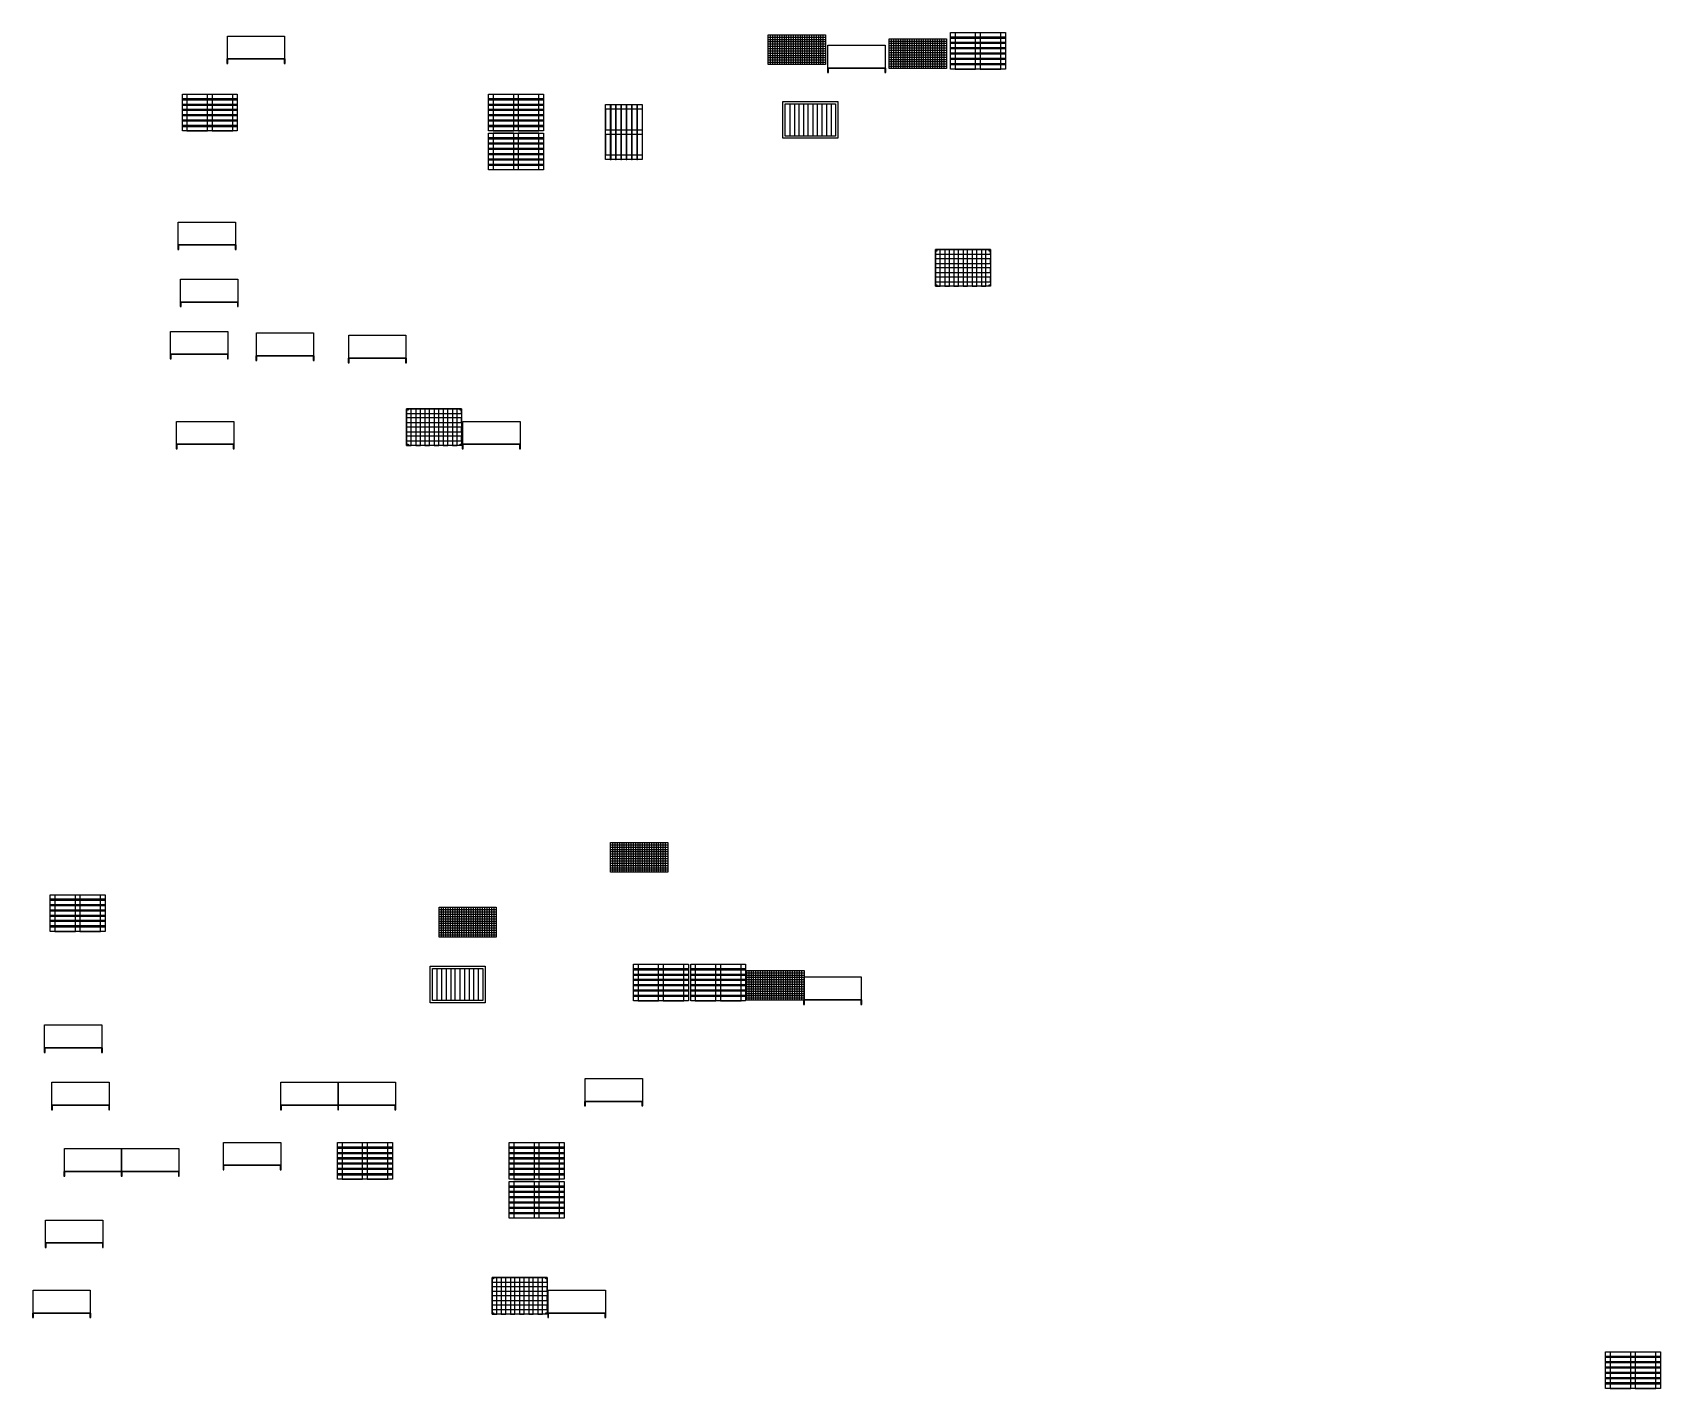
# Model space of a CAD drawing. Extents: x -150237 to 313168, y -187365 to 36962.
# Drawn here: x -141402 to -105854, y 7355 to 36962 of the extents above; entities that cross this region are included whole.
import ezdxf

# ---------------------------------------------------------------- set-up
doc = ezdxf.new("R2010")
doc.units = 0
doc.header["$LTSCALE"] = 50
doc.layers.add('оборудованиеOLD', color=90, linetype='CONTINUOUS')

msp = doc.modelspace()

# ---------------------------------------------------------------- linework, layer by layer
at = {"layer": 'оборудованиеOLD', "color": 6}
for p, q in [((-125335.8, 36863.8), (-124085.8, 36863.8)), ((-125335.8, 36813.8), (-124085.8, 36813.8)), ((-125335.8, 36763.8), (-124085.8, 36763.8)), ((-125335.8, 36713.8), (-124085.8, 36713.8)), ((-125335.8, 36663.8), (-124085.8, 36663.8)), ((-125285.8, 36263.8), (-125285.8, 36913.8)), ((-125235.8, 36263.8), (-125235.8, 36913.8)), ((-125185.8, 36263.8), (-125185.8, 36913.8)), ((-125135.8, 36263.8), (-125135.8, 36913.8)), ((-125085.8, 36263.8), (-125085.8, 36913.8)), ((-125035.8, 36263.8), (-125035.8, 36913.8)), ((-124985.8, 36263.8), (-124985.8, 36913.8)), ((-124935.8, 36263.8), (-124935.8, 36913.8)), ((-124885.8, 36263.8), (-124885.8, 36913.8)), ((-124835.8, 36263.8), (-124835.8, 36913.8)), ((-124785.8, 36263.8), (-124785.8, 36913.8)), ((-124735.8, 36263.8), (-124735.8, 36913.8)), ((-124685.8, 36263.8), (-124685.8, 36913.8)), ((-124635.8, 36263.8), (-124635.8, 36913.8)), ((-124585.8, 36263.8), (-124585.8, 36913.8)), ((-124535.8, 36263.8), (-124535.8, 36913.8)), ((-124485.8, 36263.8), (-124485.8, 36913.8)), ((-124435.8, 36263.8), (-124435.8, 36913.8)), ((-124385.8, 36263.8), (-124385.8, 36913.8)), ((-124335.8, 36263.8), (-124335.8, 36913.8)), ((-124285.8, 36263.8), (-124285.8, 36913.8)), ((-124235.8, 36263.8), (-124235.8, 36913.8)), ((-124185.8, 36263.8), (-124185.8, 36913.8)), ((-124135.8, 36263.8), (-124135.8, 36913.8)), ((-122693.8, 36776.8), (-121443.8, 36776.8)), ((-122693.8, 36726.8), (-121443.8, 36726.8)), ((-122693.8, 36676.8), (-121443.8, 36676.8)), ((-122693.8, 36626.8), (-121443.8, 36626.8)), ((-122643.8, 36176.8), (-122643.8, 36826.8)), ((-122593.8, 36176.8), (-122593.8, 36826.8)), ((-122543.8, 36176.8), (-122543.8, 36826.8)), ((-122493.8, 36176.8), (-122493.8, 36826.8)), ((-122443.8, 36176.8), (-122443.8, 36826.8)), ((-122393.8, 36176.8), (-122393.8, 36826.8)), ((-122343.8, 36176.8), (-122343.8, 36826.8)), ((-122293.8, 36176.8), (-122293.8, 36826.8)), ((-122243.8, 36176.8), (-122243.8, 36826.8)), ((-122193.8, 36176.8), (-122193.8, 36826.8)), ((-122143.8, 36176.8), (-122143.8, 36826.8)), ((-122093.8, 36176.8), (-122093.8, 36826.8)), ((-122043.8, 36176.8), (-122043.8, 36826.8)), ((-121993.8, 36176.8), (-121993.8, 36826.8)), ((-121943.8, 36176.8), (-121943.8, 36826.8)), ((-121893.8, 36176.8), (-121893.8, 36826.8)), ((-121843.8, 36176.8), (-121843.8, 36826.8)), ((-121793.8, 36176.8), (-121793.8, 36826.8)), ((-121743.8, 36176.8), (-121743.8, 36826.8)), ((-121693.8, 36176.8), (-121693.8, 36826.8)), ((-121643.8, 36176.8), (-121643.8, 36826.8)), ((-121593.8, 36176.8), (-121593.8, 36826.8)), ((-121543.8, 36176.8), (-121543.8, 36826.8)), ((-121493.8, 36176.8), (-121493.8, 36826.8)), ((-125335.8, 36613.8), (-124085.8, 36613.8)), ((-125335.8, 36563.8), (-124085.8, 36563.8)), ((-125335.8, 36513.8), (-124085.8, 36513.8)), ((-125335.8, 36463.8), (-124085.8, 36463.8)), ((-125335.8, 36413.8), (-124085.8, 36413.8)), ((-125335.8, 36363.8), (-124085.8, 36363.8)), ((-125335.8, 36313.8), (-124085.8, 36313.8)), ((-122693.8, 36576.8), (-121443.8, 36576.8)), ((-122693.8, 36526.8), (-121443.8, 36526.8)), ((-122693.8, 36476.8), (-121443.8, 36476.8)), ((-122693.8, 36426.8), (-121443.8, 36426.8)), ((-122693.8, 36376.8), (-121443.8, 36376.8)), ((-122693.8, 36326.8), (-121443.8, 36326.8)), ((-122693.8, 36276.8), (-121443.8, 36276.8)), ((-122693.8, 36226.8), (-121443.8, 36226.8)), ((-128780.5, 19226.1), (-127530.5, 19226.1)), ((-128730.5, 18626.1), (-128730.5, 19276.1)), ((-128680.5, 18626.1), (-128680.5, 19276.1)), ((-128630.5, 18626.1), (-128630.5, 19276.1)), ((-128580.5, 18626.1), (-128580.5, 19276.1)), ((-128530.5, 18626.1), (-128530.5, 19276.1)), ((-128480.5, 18626.1), (-128480.5, 19276.1)), ((-128430.5, 18626.1), (-128430.5, 19276.1)), ((-128380.5, 18626.1), (-128380.5, 19276.1)), ((-128330.5, 18626.1), (-128330.5, 19276.1)), ((-128280.5, 18626.1), (-128280.5, 19276.1)), ((-128230.5, 18626.1), (-128230.5, 19276.1)), ((-128180.5, 18626.1), (-128180.5, 19276.1)), ((-128130.5, 18626.1), (-128130.5, 19276.1)), ((-128080.5, 18626.1), (-128080.5, 19276.1)), ((-128030.5, 18626.1), (-128030.5, 19276.1)), ((-127980.5, 18626.1), (-127980.5, 19276.1)), ((-127930.5, 18626.1), (-127930.5, 19276.1)), ((-127880.5, 18626.1), (-127880.5, 19276.1)), ((-127830.5, 18626.1), (-127830.5, 19276.1)), ((-127780.5, 18626.1), (-127780.5, 19276.1)), ((-127730.5, 18626.1), (-127730.5, 19276.1)), ((-127680.5, 18626.1), (-127680.5, 19276.1)), ((-127630.5, 18626.1), (-127630.5, 19276.1)), ((-127580.5, 18626.1), (-127580.5, 19276.1)), ((-128780.5, 19176.1), (-127530.5, 19176.1)), ((-128780.5, 19126.1), (-127530.5, 19126.1)), ((-128780.5, 19076.1), (-127530.5, 19076.1)), ((-128780.5, 19026.1), (-127530.5, 19026.1)), ((-128780.5, 18976.1), (-127530.5, 18976.1)), ((-128780.5, 18926.1), (-127530.5, 18926.1)), ((-128780.5, 18876.1), (-127530.5, 18876.1)), ((-128780.5, 18826.1), (-127530.5, 18826.1)), ((-128780.5, 18776.1), (-127530.5, 18776.1)), ((-128780.5, 18726.1), (-127530.5, 18726.1)), ((-128780.5, 18676.1), (-127530.5, 18676.1)), ((-132525.9, 17811.8), (-131275.9, 17811.8)), ((-132475.9, 17211.8), (-132475.9, 17861.8)), ((-132425.9, 17211.8), (-132425.9, 17861.8)), ((-132375.9, 17211.8), (-132375.9, 17861.8)), ((-132325.9, 17211.8), (-132325.9, 17861.8)), ((-132275.9, 17211.8), (-132275.9, 17861.8)), ((-132225.9, 17211.8), (-132225.9, 17861.8)), ((-132175.9, 17211.8), (-132175.9, 17861.8)), ((-132125.9, 17211.8), (-132125.9, 17861.8)), ((-132075.9, 17211.8), (-132075.9, 17861.8)), ((-132025.9, 17211.8), (-132025.9, 17861.8)), ((-131975.9, 17211.8), (-131975.9, 17861.8)), ((-131925.9, 17211.8), (-131925.9, 17861.8)), ((-131875.9, 17211.8), (-131875.9, 17861.8)), ((-131825.9, 17211.8), (-131825.9, 17861.8)), ((-131775.9, 17211.8), (-131775.9, 17861.8)), ((-131725.9, 17211.8), (-131725.9, 17861.8)), ((-131675.9, 17211.8), (-131675.9, 17861.8)), ((-131625.9, 17211.8), (-131625.9, 17861.8)), ((-131575.9, 17211.8), (-131575.9, 17861.8)), ((-131525.9, 17211.8), (-131525.9, 17861.8)), ((-131475.9, 17211.8), (-131475.9, 17861.8)), ((-131425.9, 17211.8), (-131425.9, 17861.8)), ((-131375.9, 17211.8), (-131375.9, 17861.8)), ((-131325.9, 17211.8), (-131325.9, 17861.8)), ((-132525.9, 17761.8), (-131275.9, 17761.8)), ((-132525.9, 17711.8), (-131275.9, 17711.8)), ((-132525.9, 17661.8), (-131275.9, 17661.8)), ((-132525.9, 17611.8), (-131275.9, 17611.8)), ((-132525.9, 17561.8), (-131275.9, 17561.8)), ((-132525.9, 17511.8), (-131275.9, 17511.8)), ((-132525.9, 17461.8), (-131275.9, 17461.8)), ((-132525.9, 17411.8), (-131275.9, 17411.8)), ((-132525.9, 17361.8), (-131275.9, 17361.8)), ((-132525.9, 17311.8), (-131275.9, 17311.8)), ((-132525.9, 17261.8), (-131275.9, 17261.8)), ((-125805.9, 16432), (-124555.9, 16432)), ((-125805.9, 16382), (-124555.9, 16382)), ((-125755.9, 15832), (-125755.9, 16482)), ((-125705.9, 15832), (-125705.9, 16482)), ((-125655.9, 15832), (-125655.9, 16482)), ((-125605.9, 15832), (-125605.9, 16482)), ((-125555.9, 15832), (-125555.9, 16482)), ((-125505.9, 15832), (-125505.9, 16482)), ((-125455.9, 15832), (-125455.9, 16482)), ((-125405.9, 15832), (-125405.9, 16482)), ((-125355.9, 15832), (-125355.9, 16482)), ((-125305.9, 15832), (-125305.9, 16482)), ((-125255.9, 15832), (-125255.9, 16482)), ((-125205.9, 15832), (-125205.9, 16482)), ((-125155.9, 15832), (-125155.9, 16482)), ((-125105.9, 15832), (-125105.9, 16482)), ((-125055.9, 15832), (-125055.9, 16482)), ((-125005.9, 15832), (-125005.9, 16482)), ((-124955.9, 15832), (-124955.9, 16482)), ((-124905.9, 15832), (-124905.9, 16482)), ((-124855.9, 15832), (-124855.9, 16482)), ((-124805.9, 15832), (-124805.9, 16482)), ((-124755.9, 15832), (-124755.9, 16482)), ((-124705.9, 15832), (-124705.9, 16482)), ((-124655.9, 15832), (-124655.9, 16482)), ((-124605.9, 15832), (-124605.9, 16482)), ((-125805.9, 16332), (-124555.9, 16332)), ((-125805.9, 16282), (-124555.9, 16282)), ((-125805.9, 16232), (-124555.9, 16232)), ((-125805.9, 16182), (-124555.9, 16182)), ((-125805.9, 16132), (-124555.9, 16132)), ((-125805.9, 16082), (-124555.9, 16082)), ((-125805.9, 16032), (-124555.9, 16032)), ((-125805.9, 15982), (-124555.9, 15982)), ((-125805.9, 15932), (-124555.9, 15932)), ((-125805.9, 15882), (-124555.9, 15882))]:
    msp.add_line(p, q, dxfattribs=at)
at = {"layer": 'оборудованиеOLD', "color": 104}
for p, q in [((-125016.8, 34652.9), (-125016.8, 35452.9)), ((-125016.8, 35452.9), (-123816.8, 35452.9)), ((-124966.8, 34702.9), (-124966.8, 35402.9)), ((-124966.8, 35402.9), (-123866.8, 35402.9)), ((-124866.8, 35402.9), (-124866.8, 34702.9)), ((-124766.8, 35402.9), (-124766.8, 34702.9)), ((-124666.8, 35402.9), (-124666.8, 34702.9)), ((-124566.8, 35402.9), (-124566.8, 34702.9)), ((-124466.8, 34702.9), (-124466.8, 35402.9)), ((-124366.8, 35402.9), (-124366.8, 34702.9)), ((-124266.8, 35402.9), (-124266.8, 34702.9)), ((-124166.8, 35402.9), (-124166.8, 34702.9)), ((-124066.8, 35402.9), (-124066.8, 34702.9)), ((-123966.8, 35402.9), (-123966.8, 34702.9)), ((-123866.8, 35402.9), (-123866.8, 34702.9)), ((-123816.8, 35452.9), (-123816.8, 34652.9)), ((-123816.8, 34652.9), (-125016.8, 34652.9)), ((-123866.8, 34702.9), (-124966.8, 34702.9)), ((-132721.4, 15772.4), (-132721.4, 16572.4)), ((-132721.4, 16572.4), (-131521.4, 16572.4)), ((-132671.4, 15822.4), (-132671.4, 16522.4)), ((-132671.4, 16522.4), (-131571.4, 16522.4)), ((-132571.4, 16522.4), (-132571.4, 15822.4)), ((-132471.4, 16522.4), (-132471.4, 15822.4)), ((-132371.4, 16522.4), (-132371.4, 15822.4)), ((-132271.4, 16522.4), (-132271.4, 15822.4)), ((-132171.4, 15822.4), (-132171.4, 16522.4)), ((-132071.4, 16522.4), (-132071.4, 15822.4)), ((-131971.4, 16522.4), (-131971.4, 15822.4)), ((-131871.4, 16522.4), (-131871.4, 15822.4)), ((-131771.4, 16522.4), (-131771.4, 15822.4)), ((-131671.4, 16522.4), (-131671.4, 15822.4)), ((-131571.4, 16522.4), (-131571.4, 15822.4)), ((-131521.4, 16572.4), (-131521.4, 15772.4)), ((-131521.4, 15772.4), (-132721.4, 15772.4)), ((-131571.4, 15822.4), (-132671.4, 15822.4))]:
    msp.add_line(p, q, dxfattribs=at)
at = {"layer": 'оборудованиеOLD', "color": 3}
for points in [[(-137147.6, 36385.3), (-137147.6, 36885.3), (-135897.6, 36885.3), (-135897.6, 36385.3), (-137147.6, 36385.3), (-137157.6, 36385.3), (-137157.6, 36285.3), (-137137.6, 36285.3), (-137137.6, 36385.3), (-135907.6, 36385.3), (-135907.6, 36285.3), (-135887.6, 36285.3), (-135887.6, 36385.3), (-135897.6, 36385.3)], [(-124032.8, 36186.8), (-124032.8, 36686.8), (-122782.8, 36686.8), (-122782.8, 36186.8), (-124032.8, 36186.8), (-124042.8, 36186.8), (-124042.8, 36086.8), (-124022.8, 36086.8), (-124022.8, 36186.8), (-122792.8, 36186.8), (-122792.8, 36086.8), (-122772.8, 36086.8), (-122772.8, 36186.8), (-122782.8, 36186.8)], [(-138219.5, 32323.6), (-138219.5, 32823.6), (-136969.5, 32823.6), (-136969.5, 32323.6), (-138219.5, 32323.6), (-138229.5, 32323.6), (-138229.5, 32223.6), (-138209.5, 32223.6), (-138209.5, 32323.6), (-136979.5, 32323.6), (-136979.5, 32223.6), (-136959.5, 32223.6), (-136959.5, 32323.6), (-136969.5, 32323.6)], [(-138169.1, 31078.2), (-138169.1, 31578.2), (-136919.1, 31578.2), (-136919.1, 31078.2), (-138169.1, 31078.2), (-138179.1, 31078.2), (-138179.1, 30978.2), (-138159.1, 30978.2), (-138159.1, 31078.2), (-136929.1, 31078.2), (-136929.1, 30978.2), (-136909.1, 30978.2), (-136909.1, 31078.2), (-136919.1, 31078.2)], [(-138388.3, 29937.3), (-138388.3, 30437.3), (-137138.3, 30437.3), (-137138.3, 29937.3), (-138388.3, 29937.3), (-138398.3, 29937.3), (-138398.3, 29837.3), (-138378.3, 29837.3), (-138378.3, 29937.3), (-137148.3, 29937.3), (-137148.3, 29837.3), (-137128.3, 29837.3), (-137128.3, 29937.3), (-137138.3, 29937.3)], [(-136514.9, 29902.9), (-136514.9, 30402.9), (-135264.9, 30402.9), (-135264.9, 29902.9), (-136514.9, 29902.9), (-136524.9, 29902.9), (-136524.9, 29802.9), (-136504.9, 29802.9), (-136504.9, 29902.9), (-135274.9, 29902.9), (-135274.9, 29802.9), (-135254.9, 29802.9), (-135254.9, 29902.9), (-135264.9, 29902.9)], [(-134498.3, 29852.4), (-134498.3, 30352.4), (-133248.3, 30352.4), (-133248.3, 29852.4), (-134498.3, 29852.4), (-134508.3, 29852.4), (-134508.3, 29752.4), (-134488.3, 29752.4), (-134488.3, 29852.4), (-133258.3, 29852.4), (-133258.3, 29752.4), (-133238.3, 29752.4), (-133238.3, 29852.4), (-133248.3, 29852.4)], [(-138258.1, 27970.8), (-138258.1, 28470.8), (-137008.1, 28470.8), (-137008.1, 27970.8), (-138258.1, 27970.8), (-138268.1, 27970.8), (-138268.1, 27870.8), (-138248.1, 27870.8), (-138248.1, 27970.8), (-137018.1, 27970.8), (-137018.1, 27870.8), (-136998.1, 27870.8), (-136998.1, 27970.8), (-137008.1, 27970.8)], [(-132008.1, 27970.8), (-132008.1, 28470.8), (-130758.1, 28470.8), (-130758.1, 27970.8), (-132008.1, 27970.8), (-132018.1, 27970.8), (-132018.1, 27870.8), (-131998.1, 27870.8), (-131998.1, 27970.8), (-130768.1, 27970.8), (-130768.1, 27870.8), (-130748.1, 27870.8), (-130748.1, 27970.8), (-130758.1, 27970.8)], [(-124555.9, 15842), (-124555.9, 16342), (-123305.9, 16342), (-123305.9, 15842), (-124555.9, 15842), (-124565.9, 15842), (-124565.9, 15742), (-124545.9, 15742), (-124545.9, 15842), (-123315.9, 15842), (-123315.9, 15742), (-123295.9, 15742), (-123295.9, 15842), (-123305.9, 15842)], [(-141138.7, 14790.9), (-141138.7, 15290.9), (-139888.7, 15290.9), (-139888.7, 14790.9), (-141138.7, 14790.9), (-141148.7, 14790.9), (-141148.7, 14690.9), (-141128.7, 14690.9), (-141128.7, 14790.9), (-139898.7, 14790.9), (-139898.7, 14690.9), (-139878.7, 14690.9), (-139878.7, 14790.9), (-139888.7, 14790.9)], [(-140978.6, 13540.1), (-140978.6, 14040.1), (-139728.6, 14040.1), (-139728.6, 13540.1), (-140978.6, 13540.1), (-140988.6, 13540.1), (-140988.6, 13440.1), (-140968.6, 13440.1), (-140968.6, 13540.1), (-139738.6, 13540.1), (-139738.6, 13440.1), (-139718.6, 13440.1), (-139718.6, 13540.1), (-139728.6, 13540.1)], [(-135978.6, 13540.1), (-135978.6, 14040.1), (-134728.6, 14040.1), (-134728.6, 13540.1), (-135978.6, 13540.1), (-135988.6, 13540.1), (-135988.6, 13440.1), (-135968.6, 13440.1), (-135968.6, 13540.1), (-134738.6, 13540.1), (-134738.6, 13440.1), (-134718.6, 13440.1), (-134718.6, 13540.1), (-134728.6, 13540.1)], [(-134728.6, 13540.1), (-134728.6, 14040.1), (-133478.6, 14040.1), (-133478.6, 13540.1), (-134728.6, 13540.1), (-134738.6, 13540.1), (-134738.6, 13440.1), (-134718.6, 13440.1), (-134718.6, 13540.1), (-133488.6, 13540.1), (-133488.6, 13440.1), (-133468.6, 13440.1), (-133468.6, 13540.1), (-133478.6, 13540.1)], [(-129336.5, 13623.5), (-129336.5, 14123.5), (-128086.5, 14123.5), (-128086.5, 13623.5), (-129336.5, 13623.5), (-129346.5, 13623.5), (-129346.5, 13523.5), (-129326.5, 13523.5), (-129326.5, 13623.5), (-128096.5, 13623.5), (-128096.5, 13523.5), (-128076.5, 13523.5), (-128076.5, 13623.5), (-128086.5, 13623.5)], [(-140707.4, 12093.6), (-140707.4, 12593.6), (-139457.4, 12593.6), (-139457.4, 12093.6), (-140707.4, 12093.6), (-140717.4, 12093.6), (-140717.4, 11993.6), (-140697.4, 11993.6), (-140697.4, 12093.6), (-139467.4, 12093.6), (-139467.4, 11993.6), (-139447.4, 11993.6), (-139447.4, 12093.6), (-139457.4, 12093.6)], [(-139457.4, 12093.6), (-139457.4, 12593.6), (-138207.4, 12593.6), (-138207.4, 12093.6), (-139457.4, 12093.6), (-139467.4, 12093.6), (-139467.4, 11993.6), (-139447.4, 11993.6), (-139447.4, 12093.6), (-138217.4, 12093.6), (-138217.4, 11993.6), (-138197.4, 11993.6), (-138197.4, 12093.6), (-138207.4, 12093.6)], [(-137232.2, 12227), (-137232.2, 12727), (-135982.2, 12727), (-135982.2, 12227), (-137232.2, 12227), (-137242.2, 12227), (-137242.2, 12127), (-137222.2, 12127), (-137222.2, 12227), (-135992.2, 12227), (-135992.2, 12127), (-135972.2, 12127), (-135972.2, 12227), (-135982.2, 12227)], [(-141117.8, 10531.2), (-141117.8, 11031.2), (-139867.8, 11031.2), (-139867.8, 10531.2), (-141117.8, 10531.2), (-141127.8, 10531.2), (-141127.8, 10431.2), (-141107.8, 10431.2), (-141107.8, 10531.2), (-139877.8, 10531.2), (-139877.8, 10431.2), (-139857.8, 10431.2), (-139857.8, 10531.2), (-139867.8, 10531.2)], [(-141392.4, 9000.3), (-141392.4, 9500.3), (-140142.4, 9500.3), (-140142.4, 9000.3), (-141392.4, 9000.3), (-141402.4, 9000.3), (-141402.4, 8900.3), (-141382.4, 8900.3), (-141382.4, 9000.3), (-140152.4, 9000.3), (-140152.4, 8900.3), (-140132.4, 8900.3), (-140132.4, 9000.3), (-140142.4, 9000.3)], [(-130142.4, 9000.3), (-130142.4, 9500.3), (-128892.4, 9500.3), (-128892.4, 9000.3), (-130142.4, 9000.3), (-130152.4, 9000.3), (-130152.4, 8900.3), (-130132.4, 8900.3), (-130132.4, 9000.3), (-128902.4, 9000.3), (-128902.4, 8900.3), (-128882.4, 8900.3), (-128882.4, 9000.3), (-128892.4, 9000.3)]]:
    msp.add_lwpolyline(points, dxfattribs=at)
at = {"layer": 'оборудованиеOLD', "color": 6}
for points in [[(-124085.8, 36263.8), (-125335.8, 36263.8), (-125335.8, 36913.8), (-124085.8, 36913.8)], [(-121443.8, 36176.8), (-122693.8, 36176.8), (-122693.8, 36826.8), (-121443.8, 36826.8)], [(-127530.5, 18626.1), (-128780.5, 18626.1), (-128780.5, 19276.1), (-127530.5, 19276.1)], [(-131275.9, 17211.8), (-132525.9, 17211.8), (-132525.9, 17861.8), (-131275.9, 17861.8)], [(-124555.9, 15832), (-125805.9, 15832), (-125805.9, 16482), (-124555.9, 16482)]]:
    msp.add_lwpolyline(points, close=True, dxfattribs=at)
at = {"layer": 'оборудованиеOLD', "color": 30}
for points in [[(-121358.6, 36161.8), (-121358.6, 36961.8), (-120158.6, 36961.8), (-120158.6, 36161.8), (-121358.6, 36161.8), (-121358.6, 36261.8), (-120158.6, 36261.8), (-120158.6, 36281.8), (-121358.6, 36281.8), (-121358.6, 36381.8), (-120158.6, 36381.8), (-120158.6, 36396.8), (-121358.6, 36396.8), (-121358.6, 36496.8), (-120158.6, 36496.8), (-120158.6, 36511.8), (-121358.6, 36511.8), (-121358.6, 36611.8), (-120158.6, 36611.8), (-120158.6, 36626.8), (-121358.6, 36626.8), (-121358.6, 36726.8), (-120158.6, 36726.8), (-120158.6, 36741.8), (-121358.6, 36741.8), (-121358.6, 36841.8), (-120158.6, 36841.8), (-120158.6, 36861.8), (-121358.6, 36861.8), (-121358.6, 36961.8), (-121258.6, 36961.8), (-121258.6, 36161.8), (-120808.6, 36161.8), (-120808.6, 36961.8), (-120708.6, 36961.8), (-120708.6, 36161.8), (-120258.6, 36161.8), (-120258.6, 36961.8)], [(-138131.5, 34813.7), (-138131.5, 35613.7), (-136931.5, 35613.7), (-136931.5, 34813.7), (-138131.5, 34813.7), (-138131.5, 34913.7), (-136931.5, 34913.7), (-136931.5, 34933.7), (-138131.5, 34933.7), (-138131.5, 35033.7), (-136931.5, 35033.7), (-136931.5, 35048.7), (-138131.5, 35048.7), (-138131.5, 35148.7), (-136931.5, 35148.7), (-136931.5, 35163.7), (-138131.5, 35163.7), (-138131.5, 35263.7), (-136931.5, 35263.7), (-136931.5, 35278.7), (-138131.5, 35278.7), (-138131.5, 35378.7), (-136931.5, 35378.7), (-136931.5, 35393.7), (-138131.5, 35393.7), (-138131.5, 35493.7), (-136931.5, 35493.7), (-136931.5, 35513.7), (-138131.5, 35513.7), (-138131.5, 35613.7), (-138031.5, 35613.7), (-138031.5, 34813.7), (-137581.5, 34813.7), (-137581.5, 35613.7), (-137481.5, 35613.7), (-137481.5, 34813.7), (-137031.5, 34813.7), (-137031.5, 35613.7)], [(-131445.1, 34813.7), (-131445.1, 35613.7), (-130245.1, 35613.7), (-130245.1, 34813.7), (-131445.1, 34813.7), (-131445.1, 34913.7), (-130245.1, 34913.7), (-130245.1, 34933.7), (-131445.1, 34933.7), (-131445.1, 35033.7), (-130245.1, 35033.7), (-130245.1, 35048.7), (-131445.1, 35048.7), (-131445.1, 35148.7), (-130245.1, 35148.7), (-130245.1, 35163.7), (-131445.1, 35163.7), (-131445.1, 35263.7), (-130245.1, 35263.7), (-130245.1, 35278.7), (-131445.1, 35278.7), (-131445.1, 35378.7), (-130245.1, 35378.7), (-130245.1, 35393.7), (-131445.1, 35393.7), (-131445.1, 35493.7), (-130245.1, 35493.7), (-130245.1, 35513.7), (-131445.1, 35513.7), (-131445.1, 35613.7), (-131345.1, 35613.7), (-131345.1, 34813.7), (-130895.1, 34813.7), (-130895.1, 35613.7), (-130795.1, 35613.7), (-130795.1, 34813.7), (-130345.1, 34813.7), (-130345.1, 35613.7)], [(-128890.1, 35388.7), (-128090.1, 35388.7), (-128090.1, 34188.7), (-128890.1, 34188.7), (-128890.1, 35388.7), (-128790.1, 35388.7), (-128790.1, 34188.7), (-128770.1, 34188.7), (-128770.1, 35388.7), (-128670.1, 35388.7), (-128670.1, 34188.7), (-128655.1, 34188.7), (-128655.1, 35388.7), (-128555.1, 35388.7), (-128555.1, 34188.7), (-128540.1, 34188.7), (-128540.1, 35388.7), (-128440.1, 35388.7), (-128440.1, 34188.7), (-128425.1, 34188.7), (-128425.1, 35388.7), (-128325.1, 35388.7), (-128325.1, 34188.7), (-128310.1, 34188.7), (-128310.1, 35388.7), (-128210.1, 35388.7), (-128210.1, 34188.7), (-128190.1, 34188.7), (-128190.1, 35388.7), (-128090.1, 35388.7), (-128090.1, 35288.7), (-128890.1, 35288.7), (-128890.1, 34838.7), (-128090.1, 34838.7), (-128090.1, 34738.7), (-128890.1, 34738.7), (-128890.1, 34288.7), (-128090.1, 34288.7)], [(-130245.1, 34763.7), (-130245.1, 33963.7), (-131445.1, 33963.7), (-131445.1, 34763.7), (-130245.1, 34763.7), (-130245.1, 34663.7), (-131445.1, 34663.7), (-131445.1, 34643.7), (-130245.1, 34643.7), (-130245.1, 34543.7), (-131445.1, 34543.7), (-131445.1, 34528.7), (-130245.1, 34528.7), (-130245.1, 34428.7), (-131445.1, 34428.7), (-131445.1, 34413.7), (-130245.1, 34413.7), (-130245.1, 34313.7), (-131445.1, 34313.7), (-131445.1, 34298.7), (-130245.1, 34298.7), (-130245.1, 34198.7), (-131445.1, 34198.7), (-131445.1, 34183.7), (-130245.1, 34183.7), (-130245.1, 34083.7), (-131445.1, 34083.7), (-131445.1, 34063.7), (-130245.1, 34063.7), (-130245.1, 33963.7), (-130345.1, 33963.7), (-130345.1, 34763.7), (-130795.1, 34763.7), (-130795.1, 33963.7), (-130895.1, 33963.7), (-130895.1, 34763.7), (-131345.1, 34763.7), (-131345.1, 33963.7)], [(-141016.5, 17335), (-141016.5, 18135), (-139816.5, 18135), (-139816.5, 17335), (-141016.5, 17335), (-141016.5, 17435), (-139816.5, 17435), (-139816.5, 17455), (-141016.5, 17455), (-141016.5, 17555), (-139816.5, 17555), (-139816.5, 17570), (-141016.5, 17570), (-141016.5, 17670), (-139816.5, 17670), (-139816.5, 17685), (-141016.5, 17685), (-141016.5, 17785), (-139816.5, 17785), (-139816.5, 17800), (-141016.5, 17800), (-141016.5, 17900), (-139816.5, 17900), (-139816.5, 17915), (-141016.5, 17915), (-141016.5, 18015), (-139816.5, 18015), (-139816.5, 18035), (-141016.5, 18035), (-141016.5, 18135), (-140916.5, 18135), (-140916.5, 17335), (-140466.5, 17335), (-140466.5, 18135), (-140366.5, 18135), (-140366.5, 17335), (-139916.5, 17335), (-139916.5, 18135)], [(-128280.9, 15817), (-128280.9, 16617), (-127080.9, 16617), (-127080.9, 15817), (-128280.9, 15817), (-128280.9, 15917), (-127080.9, 15917), (-127080.9, 15937), (-128280.9, 15937), (-128280.9, 16037), (-127080.9, 16037), (-127080.9, 16052), (-128280.9, 16052), (-128280.9, 16152), (-127080.9, 16152), (-127080.9, 16167), (-128280.9, 16167), (-128280.9, 16267), (-127080.9, 16267), (-127080.9, 16282), (-128280.9, 16282), (-128280.9, 16382), (-127080.9, 16382), (-127080.9, 16397), (-128280.9, 16397), (-128280.9, 16497), (-127080.9, 16497), (-127080.9, 16517), (-128280.9, 16517), (-128280.9, 16617), (-128180.9, 16617), (-128180.9, 15817), (-127730.9, 15817), (-127730.9, 16617), (-127630.9, 16617), (-127630.9, 15817), (-127180.9, 15817), (-127180.9, 16617)], [(-127030.9, 15817), (-127030.9, 16617), (-125830.9, 16617), (-125830.9, 15817), (-127030.9, 15817), (-127030.9, 15917), (-125830.9, 15917), (-125830.9, 15937), (-127030.9, 15937), (-127030.9, 16037), (-125830.9, 16037), (-125830.9, 16052), (-127030.9, 16052), (-127030.9, 16152), (-125830.9, 16152), (-125830.9, 16167), (-127030.9, 16167), (-127030.9, 16267), (-125830.9, 16267), (-125830.9, 16282), (-127030.9, 16282), (-127030.9, 16382), (-125830.9, 16382), (-125830.9, 16397), (-127030.9, 16397), (-127030.9, 16497), (-125830.9, 16497), (-125830.9, 16517), (-127030.9, 16517), (-127030.9, 16617), (-126930.9, 16617), (-126930.9, 15817), (-126480.9, 15817), (-126480.9, 16617), (-126380.9, 16617), (-126380.9, 15817), (-125930.9, 15817), (-125930.9, 16617)], [(-134744.3, 11922), (-134744.3, 12722), (-133544.3, 12722), (-133544.3, 11922), (-134744.3, 11922), (-134744.3, 12022), (-133544.3, 12022), (-133544.3, 12042), (-134744.3, 12042), (-134744.3, 12142), (-133544.3, 12142), (-133544.3, 12157), (-134744.3, 12157), (-134744.3, 12257), (-133544.3, 12257), (-133544.3, 12272), (-134744.3, 12272), (-134744.3, 12372), (-133544.3, 12372), (-133544.3, 12387), (-134744.3, 12387), (-134744.3, 12487), (-133544.3, 12487), (-133544.3, 12502), (-134744.3, 12502), (-134744.3, 12602), (-133544.3, 12602), (-133544.3, 12622), (-134744.3, 12622), (-134744.3, 12722), (-134644.3, 12722), (-134644.3, 11922), (-134194.3, 11922), (-134194.3, 12722), (-134094.3, 12722), (-134094.3, 11922), (-133644.3, 11922), (-133644.3, 12722)], [(-130994.3, 11922), (-130994.3, 12722), (-129794.3, 12722), (-129794.3, 11922), (-130994.3, 11922), (-130994.3, 12022), (-129794.3, 12022), (-129794.3, 12042), (-130994.3, 12042), (-130994.3, 12142), (-129794.3, 12142), (-129794.3, 12157), (-130994.3, 12157), (-130994.3, 12257), (-129794.3, 12257), (-129794.3, 12272), (-130994.3, 12272), (-130994.3, 12372), (-129794.3, 12372), (-129794.3, 12387), (-130994.3, 12387), (-130994.3, 12487), (-129794.3, 12487), (-129794.3, 12502), (-130994.3, 12502), (-130994.3, 12602), (-129794.3, 12602), (-129794.3, 12622), (-130994.3, 12622), (-130994.3, 12722), (-130894.3, 12722), (-130894.3, 11922), (-130444.3, 11922), (-130444.3, 12722), (-130344.3, 12722), (-130344.3, 11922), (-129894.3, 11922), (-129894.3, 12722)], [(-129794.3, 11872), (-129794.3, 11072), (-130994.3, 11072), (-130994.3, 11872), (-129794.3, 11872), (-129794.3, 11772), (-130994.3, 11772), (-130994.3, 11752), (-129794.3, 11752), (-129794.3, 11652), (-130994.3, 11652), (-130994.3, 11637), (-129794.3, 11637), (-129794.3, 11537), (-130994.3, 11537), (-130994.3, 11522), (-129794.3, 11522), (-129794.3, 11422), (-130994.3, 11422), (-130994.3, 11407), (-129794.3, 11407), (-129794.3, 11307), (-130994.3, 11307), (-130994.3, 11292), (-129794.3, 11292), (-129794.3, 11192), (-130994.3, 11192), (-130994.3, 11172), (-129794.3, 11172), (-129794.3, 11072), (-129894.3, 11072), (-129894.3, 11872), (-130344.3, 11872), (-130344.3, 11072), (-130444.3, 11072), (-130444.3, 11872), (-130894.3, 11872), (-130894.3, 11072)], [(-107054.4, 7354.8), (-107054.4, 8154.8), (-105854.4, 8154.8), (-105854.4, 7354.8), (-107054.4, 7354.8), (-107054.4, 7454.8), (-105854.4, 7454.8), (-105854.4, 7474.8), (-107054.4, 7474.8), (-107054.4, 7574.8), (-105854.4, 7574.8), (-105854.4, 7589.8), (-107054.4, 7589.8), (-107054.4, 7689.8), (-105854.4, 7689.8), (-105854.4, 7704.8), (-107054.4, 7704.8), (-107054.4, 7804.8), (-105854.4, 7804.8), (-105854.4, 7819.8), (-107054.4, 7819.8), (-107054.4, 7919.8), (-105854.4, 7919.8), (-105854.4, 7934.8), (-107054.4, 7934.8), (-107054.4, 8034.8), (-105854.4, 8034.8), (-105854.4, 8054.8), (-107054.4, 8054.8), (-107054.4, 8154.8), (-106954.4, 8154.8), (-106954.4, 7354.8), (-106504.4, 7354.8), (-106504.4, 8154.8), (-106404.4, 8154.8), (-106404.4, 7354.8), (-105954.4, 7354.8), (-105954.4, 8154.8)]]:
    msp.add_lwpolyline(points, dxfattribs=at)
at = {"layer": 'оборудованиеOLD', "color": 252}
for points in [[(-120482.6, 31421.2), (-121682.6, 31421.2), (-121682.6, 31521.2), (-120482.6, 31521.2), (-120482.6, 31621.2), (-121682.6, 31621.2), (-121682.6, 31721.2), (-120482.6, 31721.2), (-120482.6, 31821.2), (-121682.6, 31821.2), (-121682.6, 31921.2), (-120482.6, 31921.2), (-120482.6, 32021.2), (-121682.6, 32021.2), (-121682.6, 32121.2), (-120482.6, 32121.2), (-120482.6, 32221.2), (-121682.6, 32221.2), (-121682.6, 31421.2), (-121582.6, 31421.2), (-121582.6, 32221.2), (-121482.6, 32221.2), (-121482.6, 31421.2), (-121382.6, 31421.2), (-121382.6, 32221.2), (-121282.6, 32221.2), (-121282.6, 31421.2), (-121182.6, 31421.2), (-121182.6, 32221.2), (-121082.6, 32221.2), (-121082.6, 31421.2), (-120982.6, 31421.2), (-120982.6, 32221.2), (-120882.6, 32221.2), (-120882.6, 31421.2), (-120782.6, 31421.2), (-120782.6, 32221.2), (-120682.6, 32221.2), (-120682.6, 31421.2), (-120582.6, 31421.2), (-120582.6, 32221.2), (-120482.6, 32221.2), (-120482.6, 31421.2), (-120512.6, 31421.2), (-120512.6, 31451.2), (-120482.6, 31451.2), (-120482.6, 31421.2), (-121682.6, 31421.2), (-121682.6, 31451.2), (-121652.6, 31451.2), (-121652.6, 31421.2), (-121682.6, 31421.2), (-121682.6, 32221.2), (-121652.6, 32221.2), (-121652.6, 32191.2), (-121682.6, 32191.2), (-121682.6, 32221.2), (-120482.6, 32221.2), (-120482.6, 32191.2), (-120512.6, 32191.2), (-120512.6, 32221.2), (-120482.6, 32221.2), (-120482.6, 31421.2)], [(-132033.1, 27945.8), (-133233.1, 27945.8), (-133233.1, 28045.8), (-132033.1, 28045.8), (-132033.1, 28145.8), (-133233.1, 28145.8), (-133233.1, 28245.8), (-132033.1, 28245.8), (-132033.1, 28345.8), (-133233.1, 28345.8), (-133233.1, 28445.8), (-132033.1, 28445.8), (-132033.1, 28545.8), (-133233.1, 28545.8), (-133233.1, 28645.8), (-132033.1, 28645.8), (-132033.1, 28745.8), (-133233.1, 28745.8), (-133233.1, 27945.8), (-133133.1, 27945.8), (-133133.1, 28745.8), (-133033.1, 28745.8), (-133033.1, 27945.8), (-132933.1, 27945.8), (-132933.1, 28745.8), (-132833.1, 28745.8), (-132833.1, 27945.8), (-132733.1, 27945.8), (-132733.1, 28745.8), (-132633.1, 28745.8), (-132633.1, 27945.8), (-132533.1, 27945.8), (-132533.1, 28745.8), (-132433.1, 28745.8), (-132433.1, 27945.8), (-132333.1, 27945.8), (-132333.1, 28745.8), (-132233.1, 28745.8), (-132233.1, 27945.8), (-132133.1, 27945.8), (-132133.1, 28745.8), (-132033.1, 28745.8), (-132033.1, 27945.8), (-132063.1, 27945.8), (-132063.1, 27975.8), (-132033.1, 27975.8), (-132033.1, 27945.8), (-133233.1, 27945.8), (-133233.1, 27975.8), (-133203.1, 27975.8), (-133203.1, 27945.8), (-133233.1, 27945.8), (-133233.1, 28745.8), (-133203.1, 28745.8), (-133203.1, 28715.8), (-133233.1, 28715.8), (-133233.1, 28745.8), (-132033.1, 28745.8), (-132033.1, 28715.8), (-132063.1, 28715.8), (-132063.1, 28745.8), (-132033.1, 28745.8), (-132033.1, 27945.8)], [(-130167.4, 8975.3), (-131367.4, 8975.3), (-131367.4, 9075.3), (-130167.4, 9075.3), (-130167.4, 9175.3), (-131367.4, 9175.3), (-131367.4, 9275.3), (-130167.4, 9275.3), (-130167.4, 9375.3), (-131367.4, 9375.3), (-131367.4, 9475.3), (-130167.4, 9475.3), (-130167.4, 9575.3), (-131367.4, 9575.3), (-131367.4, 9675.3), (-130167.4, 9675.3), (-130167.4, 9775.3), (-131367.4, 9775.3), (-131367.4, 8975.3), (-131267.4, 8975.3), (-131267.4, 9775.3), (-131167.4, 9775.3), (-131167.4, 8975.3), (-131067.4, 8975.3), (-131067.4, 9775.3), (-130967.4, 9775.3), (-130967.4, 8975.3), (-130867.4, 8975.3), (-130867.4, 9775.3), (-130767.4, 9775.3), (-130767.4, 8975.3), (-130667.4, 8975.3), (-130667.4, 9775.3), (-130567.4, 9775.3), (-130567.4, 8975.3), (-130467.4, 8975.3), (-130467.4, 9775.3), (-130367.4, 9775.3), (-130367.4, 8975.3), (-130267.4, 8975.3), (-130267.4, 9775.3), (-130167.4, 9775.3), (-130167.4, 8975.3), (-130197.4, 8975.3), (-130197.4, 9005.3), (-130167.4, 9005.3), (-130167.4, 8975.3), (-131367.4, 8975.3), (-131367.4, 9005.3), (-131337.4, 9005.3), (-131337.4, 8975.3), (-131367.4, 8975.3), (-131367.4, 9775.3), (-131337.4, 9775.3), (-131337.4, 9745.3), (-131367.4, 9745.3), (-131367.4, 9775.3), (-130167.4, 9775.3), (-130167.4, 9745.3), (-130197.4, 9745.3), (-130197.4, 9775.3), (-130167.4, 9775.3), (-130167.4, 8975.3)]]:
    msp.add_lwpolyline(points, dxfattribs=at)

doc.saveas('drawing.dxf')
